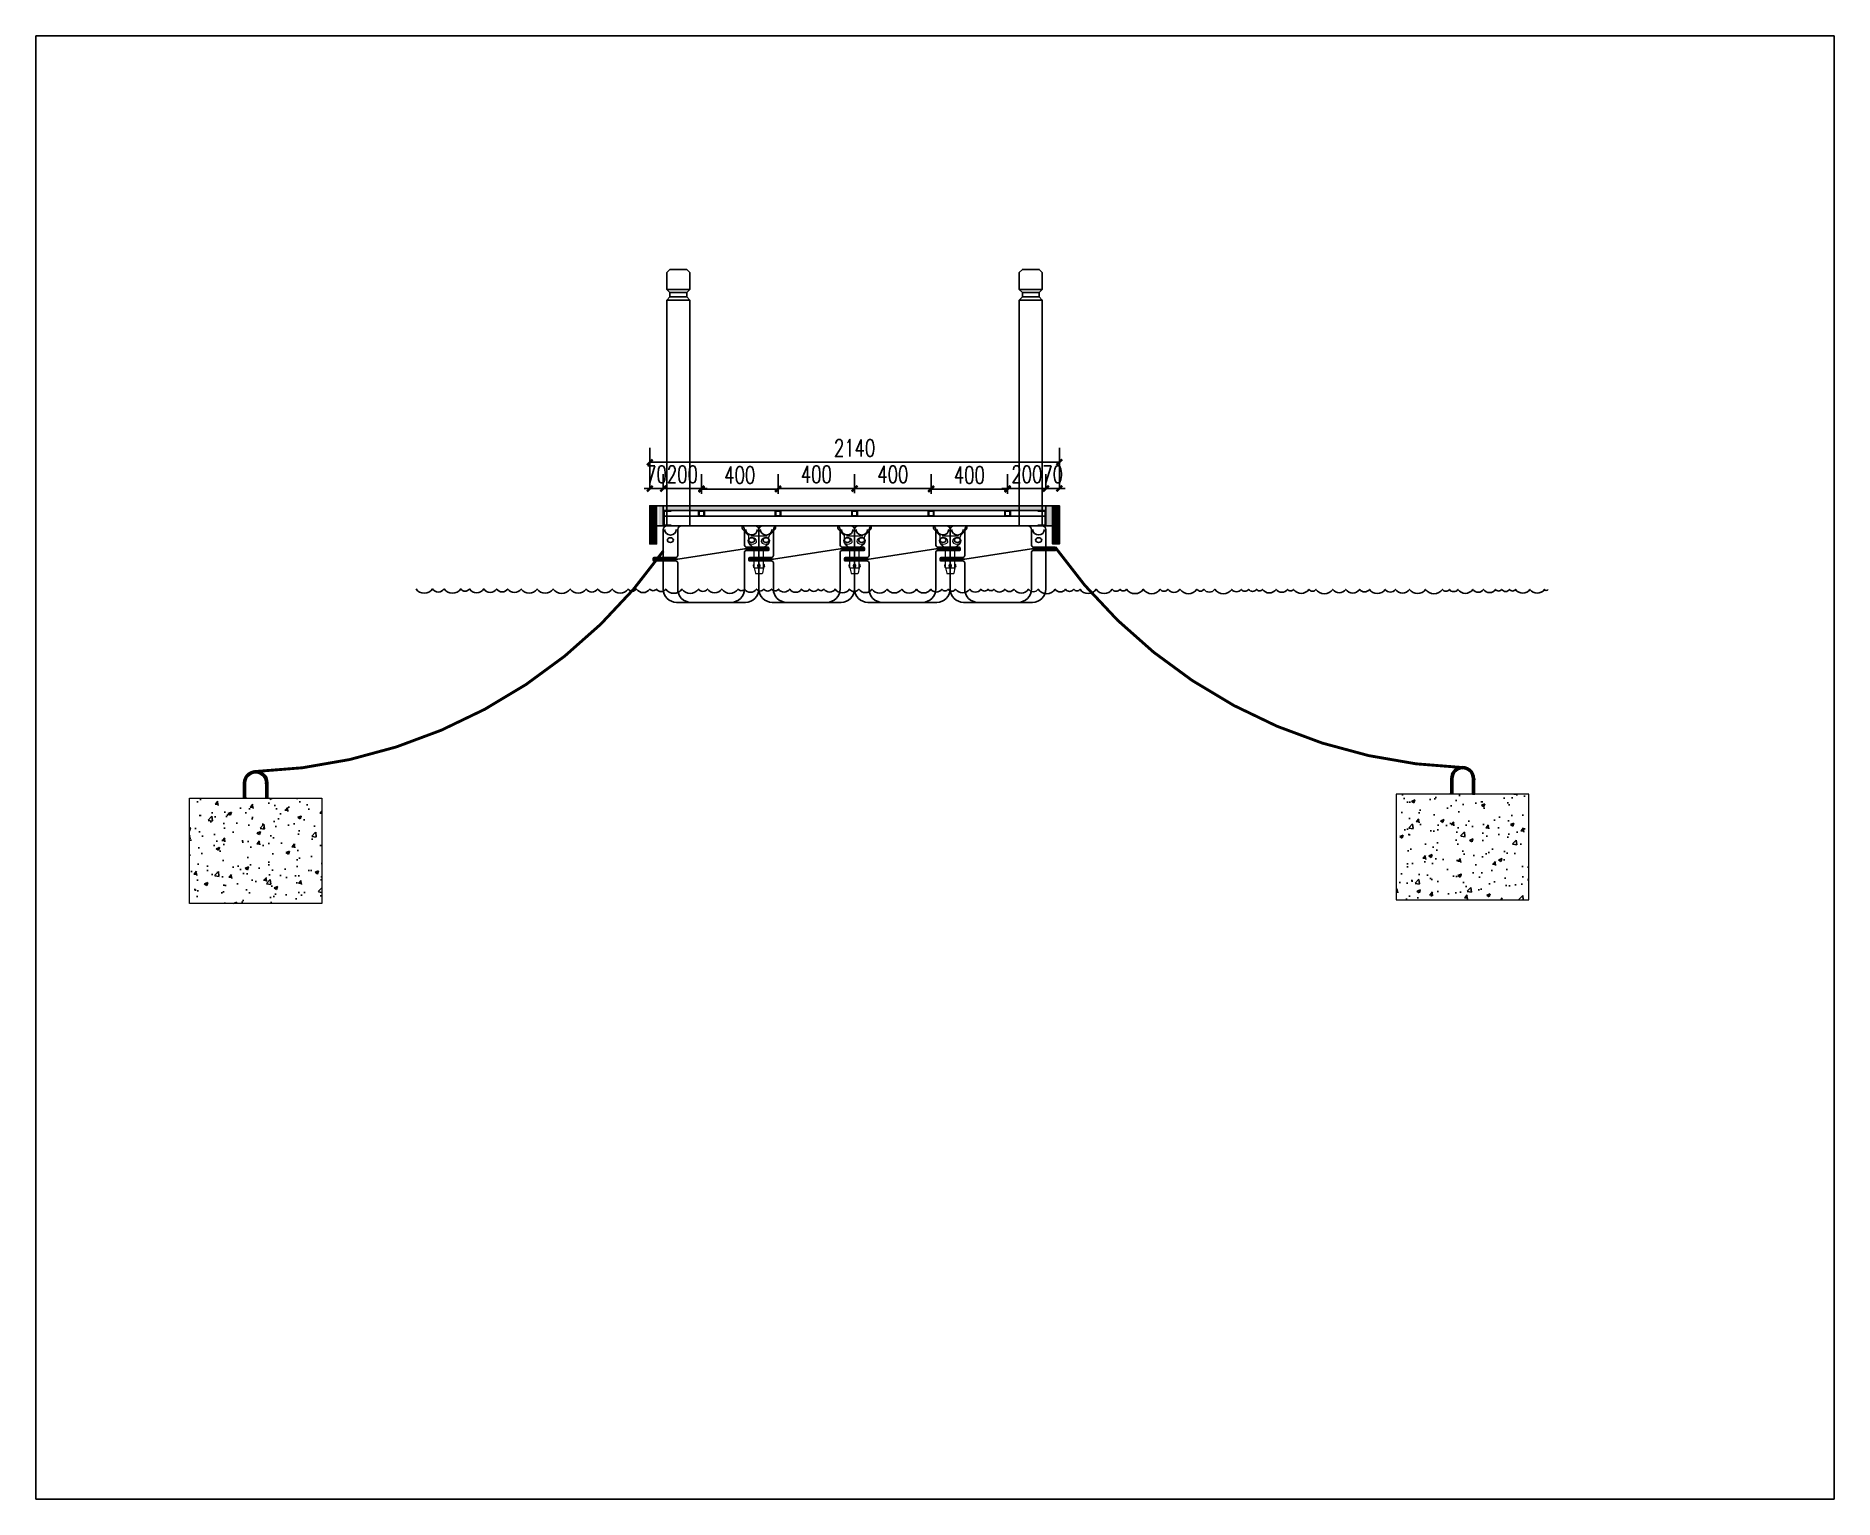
# Model space of a CAD drawing. Header units: millimetres. Extents: x -1822632 to -1305911, y 1206448 to 1536160.
# Drawn here: x -1795022 to -1785625, y 1238661 to 1246308 of the extents above; entities that cross this region are included whole.
import ezdxf

# ---------------------------------------------------------------- set-up
doc = ezdxf.new("R2010")
doc.units = ezdxf.units.MM
doc.header["$LTSCALE"] = 1000
doc.linetypes.add('DASH', pattern=[0.35, 0.25, -0.1])
doc.layers.get('0').update_dxf_attribs({"linetype": 'CONTINUOUS'})
doc.layers.get('DEFPOINTS').update_dxf_attribs({"linetype": 'CONTINUOUS'})
for name, color, linetype in [('FT', 252, 'CONTINUOUS'), ('PUB_DIM', 3, 'CONTINUOUS'), ('W- bollard系船栓', 4, 'CONTINUOUS'), ('图框', 3, 'CONTINUOUS'), ('木地板', 32, 'CONTINUOUS'), ('桩', 170, 'CONTINUOUS'), ('短销钉', 253, 'CONTINUOUS'), ('钢', 172, 'CONTINUOUS'), ('钢架', 90, 'CONTINUOUS'), ('铝架', 4, 'CONTINUOUS'), ('驳岸', 148, 'CONTINUOUS')]:
    doc.layers.add(name, color=color, linetype=linetype)
doc.styles.add('_TCH_DIM_T3', font='SIMPLEX', dxfattribs={"width": 0.705882, "bigfont": 'GBCBIG'})
doc.dimstyles.new('_T&30', dxfattribs={"dimtxt": 89.25, "dimasz": 30, "dimexe": 75, "dimexo": 90, "dimgap": 30, "dimtad": 1, "dimdec": 0, "dimzin": 0, "dimdsep": 46, "dimtxsty": '_TCH_DIM_T3', "dimblk": 'ARCHTICK', "dimcen": 0.09, "dimclrt": 7, "dimazin": 2, "dimtfac": 1, "dimtdec": 0, "dimtix": 1, "dimtmove": 2, "dimatfit": 3, "dimfxl": 1, "dimtolj": 1, "dimtzin": 0, "dimarcsym": 0})
pattern_1 = [(0, (-1818683.43, 1236521.612), (40, 40), [2, -38]), (90, (-1818667.43, 1236535.612), (-40, 40), [4, -36]), (45, (-1818675.43, 1236531.612), (4e-15, 39.999616), [2.828, -8.484, 2.828, -5.656, 19.8, -17]), (45, (-1818685.43, 1236519.612), (4e-15, 40), [2.8284, -5.6568, 2.8284, -45.24]), (45, (-1818671.43, 1236523.612), (4e-15, 40), [2.8284, -53.74014]), (45, (-1818667.43, 1236521.612), (4e-15, 40), [2.8284, -53.74014]), (45, (-1818673.43, 1236525.612), (4e-15, 40), [2.8284, -53.74014]), (45, (-1818675.43, 1236527.612), (4e-15, 40), [5.6568, -50.91174]), (45, (-1818665.43, 1236557.612), (4e-15, 40), [5.6568, -50.91174]), (45, (-1818679.43, 1236529.612), (4e-15, 40), [11.3136, -45.25494]), (45, (-1818681.43, 1236531.612), (4e-15, 40), [11.3136, -45.25494]), (45, (-1818655.43, 1236543.612), (4e-15, 40), [11.3136, -45.25494]), (45, (-1818683.43, 1236535.612), (4e-15, 40), [8.48528, -48.08326]), (45, (-1818691.43, 1236541.612), (4e-15, 40), [8.48528, -48.08326]), (45, (-1818687.43, 1236537.612), (4e-15, 40), [8.48528, -48.08326]), (45, (-1818661.43, 1236549.612), (4e-15, 40), [14.142136, -42.426406]), (45, (-1818665.43, 1236551.612), (4e-15, 40), [14.142136, -42.426406]), (45, (-1818661.43, 1236541.612), (4e-15, 40), [19.79899, -36.76955]), (26.56505, (-1818679.43, 1236525.612), (40, 2e-08), [4.472136, -84.970583]), (26.56505, (-1818671.43, 1236537.612), (40, 2e-08), [4.472136, -84.970583]), (26.56505, (-1818673.43, 1236533.612), (40, 2e-08), [4.472136, -84.970583]), (26.56505, (-1818681.43, 1236521.612), (40, 2e-08), [8.94427, -80.498447]), (26.56505, (-1818673.43, 1236539.612), (40, 2e-08), [13.41641, -76.02631]), (26.56505, (-1818677.43, 1236541.612), (40, 2e-08), [17.888544, -71.554175]), (26.56505, (-1818681.43, 1236543.612), (40, 2e-08), [17.888544, -71.554175]), (26.56505, (-1818687.43, 1236555.612), (40, 2e-08), [17.888544, -71.554175]), (26.56505, (-1818687.43, 1236551.612), (40, 2e-08), [22.36068, -67.08204]), (26.56505, (-1818685.43, 1236547.612), (40, 2e-08), [22.36068, -67.08204]), (63.43495, (-1818671.43, 1236531.612), (2e-09, 40), [4.472136, -84.970583]), (63.43495, (-1818677.43, 1236527.612), (2e-09, 40), [4.472136, -84.970583]), (63.43495, (-1818683.43, 1236521.612), (2e-09, 40), [8.94427, -80.498447]), (63.43495, (-1818671.43, 1236527.612), (2e-09, 40), [8.94427, -80.498447]), (63.43495, (-1818687.43, 1236519.612), (2e-09, 40), [13.41641, -76.02631]), (63.43495, (-1818691.43, 1236519.612), (2e-09, 40), [17.888544, -71.554175]), (63.43495, (-1818655.43, 1236521.612), (2e-09, 40), [17.888544, -71.554175]), (63.43495, (-1818669.43, 1236525.612), (2e-09, 40), [17.888544, -71.554175]), (63.43495, (-1818661.43, 1236521.612), (2e-09, 40), [22.36068, -67.08204]), (63.43495, (-1818665.43, 1236523.612), (2e-09, 40), [22.36068, -67.08204])]

msp = doc.modelspace()

# ---------------------------------------------------------------- blocks, each defined once
blk = doc.blocks.new('$FTMT$00000017')
at = {"layer": '短销钉', "lineweight": 13}
for p, q in [((-79, 0), (79, 0)), ((-85.7, -17.4), (-55.8, -49.3)), ((-52.5, -69.4), (-52.5, -56.8)), ((-42.5, -52.3), (42.5, -52.3)), ((52.5, -69.4), (52.5, -56.8)), ((85.7, -17.4), (55.8, -49.3)), ((-48.8, -96.6), (-27.7, -113.7)), ((-24, -219.5), (-24, -121.5)), ((-19.2, -116.7), (19.2, -116.7)), ((24, -219.5), (24, -121.5)), ((48.8, -96.6), (27.7, -113.7)), ((-29, -210.6), (-29, -204.5)), ((-26, -201.5), (-24, -201.5)), ((-24, -219.5), (-18.4, -247.5)), ((-24, -219.5), (24, -219.5)), ((-16, -249.5), (16, -249.5)), ((-6, -210.5), (-6, -205.2)), ((6, -210.5), (6, -205.2)), ((24, -219.5), (18.4, -247.5)), ((26, -201.5), (24, -201.5)), ((29, -210.6), (29, -204.5))]:
    blk.add_line(p, q, dxfattribs=at)
at = {"layer": '短销钉', "lineweight": 13, "ltscale": 0.1}
for p, q in [((-18.4, -247.5), (-18, -249.5)), ((-18, -249.5), (-16, -249.5)), ((16, -249.5), (18, -249.5)), ((18.4, -247.5), (18, -249.5))]:
    blk.add_line(p, q, dxfattribs=at)
at = {"layer": '短销钉', "lineweight": 13}
for centre, radius, start, end in [((-79, -10), 10, 90, 228.00092), ((79, -10), 10, 311.99908, 90), ((-43.5, -79.5), 13.5, 126.56574, 231), ((-62.5, -56.8), 10, 0, 48.00092), ((-42.5, -88.9), 10, 184.14788, 231), ((-34.5, -63.9), 31.4, 236.13806, 303.55692), ((-34.5, -95), 31.4, 56.41658, 122.85309), ((-25.5, -79.5), 13.5, 308.36964, 51.90106), ((25.5, -79.5), 13.5, 128.09894, 231.63036), ((34.5, -63.9), 31.4, 236.43853, 303.86649), ((34.5, -95), 31.3, 57.12872, 123.60194), ((42.5, -88.9), 10, 309, 355.85212), ((43.5, -79.5), 13.5, 309, 53.43426), ((62.5, -56.8), 10, 131.99908, 180), ((-34, -121.5), 10, 0, 51), ((34, -121.5), 10, 129, 180), ((-26, -204.5), 3, 90, 180), ((-16, -247), 2.5, 191.30993, 270), ((-3, -205.2), 3, 115.37693, 180), ((0, -211.5), 10, 64.62307, 115.37693), ((3, -205.2), 3, 0, 64.62307), ((16, -247), 2.5, 270, 348.69007), ((26, -204.5), 3, 0, 90)]:
    blk.add_arc(centre, radius, start, end, dxfattribs=at)
for centre, major_axis, start_param, end_param in [((-23, -210.6), (0, -9), 4.712389, 6.115737), ((0, -210.5), (0, 9), 1.570796, 4.712389)]:
    blk.add_ellipse(centre, major_axis=major_axis, ratio=0.666667, start_param=start_param, end_param=end_param, dxfattribs=at)
at = {"layer": '短销钉', "lineweight": 13, "extrusion": (0, 0, -1)}
blk.add_ellipse((23, -210.6), major_axis=(0, -9), ratio=0.666667, start_param=4.712389, end_param=6.115737, dxfattribs=at)
blk = doc.blocks.new('*U119')
at = {"layer": '铝架'}
blk.add_blockref('$FTMT$00000017', (0, 124.75), dxfattribs=at)
blk = doc.blocks.new('*U120')
at = {"layer": 'FT', "color": 0, "linetype": 'ByBlock', "lineweight": -2}
for p in [(0, 0), (500, 0), (1000, 0)]:
    blk.add_blockref('*U119', p, dxfattribs=at)
blk = doc.blocks.new('$FTMT$00000012')
at = {"layer": 'FT'}
for p, q in [((-250, 234.5), (-250, 380)), ((-230, 400), (230, 400)), ((-174.3, 244.5), (-174.3, 380)), ((174.2, 303.5), (174.2, 380)), ((250, 380), (250, 288.5)), ((184.2, 288.5), (298.1, 288.5)), ((-302.1, 225.5), (-174.3, 225.5)), ((-298.1, 234.5), (-184.3, 234.5)), ((-298.1, 216.5), (-184.3, 216.5)), ((-250, 70), (-250, 216.5)), ((174.2, 279.5), (-174.3, 225.5)), ((-174.3, 206.5), (-174.3, 70)), ((174.2, 279.5), (302.1, 279.5)), ((174.2, 260.5), (174.2, 70)), ((184.2, 270.5), (298.1, 270.5)), ((250, 270.5), (250, 70)), ((-180, 0), (180, 0))]:
    blk.add_line(p, q, dxfattribs=at)
at = {"layer": 'FT', "ltscale": 0.5}
for p, q in [((302.1, 284.5), (302.1, 274.5)), ((-302.1, 230.5), (-302.1, 220.5))]:
    blk.add_line(p, q, dxfattribs=at)
at = {"layer": 'FT'}
for centre, radius, start, end in [((-230, 380), 20, 90, 180), ((-154.3, 380), 20, 90, 180), ((154.2, 380), 20, 0, 90), ((230, 380), 20, 0, 90), ((189.6, 302.9), 15.3, 177.68839, 249.69174), ((-298.1, 220.5), 4, 180, 270), ((-184.3, 244.5), 10, 270, 0), ((-184.3, 206.5), 10, 0, 90), ((184.2, 260.5), 10, 90, 180), ((298.1, 274.5), 4, 270, 0), ((-180, 70), 70, 180, 270), ((-104.3, 70), 70, 180, 270), ((104.2, 70), 70, 270, 0), ((180, 70), 70, 270, 0)]:
    blk.add_arc(centre, radius, start, end, dxfattribs=at)
at = {"layer": 'FT', "ltscale": 0.5}
for centre, start, end in [((298.1, 284.5), 0, 90), ((-298.1, 230.5), 90, 180)]:
    blk.add_arc(centre, 4, start, end, dxfattribs=at)
at = {"layer": 'FT', "extrusion": (0, 0, -1)}
blk.add_ellipse((-212.2, 380), major_axis=(-30.4, 0), ratio=0.921809, start_param=3.141593, end_param=6.283185, dxfattribs=at)
at = {"layer": 'FT'}
blk.add_ellipse((211.9, 380.4), major_axis=(30.4, 0.1), ratio=0.921809, start_param=3.141593, end_param=6.283185, dxfattribs=at)
blk.add_ellipse((-212.2, 325.5), major_axis=(-16, 0), ratio=0.75, dxfattribs=at)
at = {"layer": 'FT', "extrusion": (0, 0, -1)}
blk.add_ellipse((212.1, 325.5), major_axis=(16, 0), ratio=0.75, dxfattribs=at)
blk = doc.blocks.new('*U115')
at = {"layer": '铝架'}
blk.add_blockref('$FTMT$00000012', (0, -200), dxfattribs=at)
blk = doc.blocks.new('*U116')
at = {"layer": 'FT', "color": 0, "linetype": 'ByBlock', "lineweight": -2}
for p in [(0, 0), (500, 0), (1000, 0), (1500, 0)]:
    blk.add_blockref('*U115', p, dxfattribs=at)
blk = doc.blocks.new('*U117')
at = {"layer": '钢'}
for points in [[(-15, 15), (15, 15), (15, -15), (-15, -15)], [(-12, 12), (12, 12), (12, -12), (-12, -12)]]:
    blk.add_lwpolyline(points, close=True, dxfattribs=at)
blk = doc.blocks.new('*U118')
at = {"layer": '钢', "color": 0, "linetype": 'ByBlock', "lineweight": -2, "transparency": 16777216}
for p in [(0, 0), (400, 0), (800, 0), (1200, 0), (1600, 0)]:
    blk.add_blockref('*U117', p, dxfattribs=at)
blk = doc.blocks.new('$FTMT$00000033')
at = {"layer": '钢架'}
h = blk.add_hatch(dxfattribs=at)
h.set_pattern_fill('STEEL', color=4, scale=10)
h.set_pattern_definition([(45, (-24466.834, 177914.657), (-11.2253202, 11.2253202), []), (45, (-24466.834, 177922.595), (-11.2253202, 11.2253202), [])])
h.paths.add_polyline_path([(29, 70), (-29, 70, 0.414214), (-23, 64), (17, 64, -0.414214), (23, 58), (23, -58, -0.414214), (17, -64), (-23, -64, 0.414214), (-29, -70), (29, -70)])
for p, q in [((-29, 70, 0), (-29, 70, 0)), ((-29, 70, 0), (29, 70, 0)), ((17, 64, 0), (-23, 64, 0)), ((23, -58, 0), (23, 58, 0)), ((29, 70, 0), (29, -70, 0)), ((-29, -70, 0), (-29, -70, 0)), ((29, -70, 0), (-29, -70, 0)), ((-23, -64, 0), (17, -64, 0))]:
    blk.add_line(p, q, dxfattribs=at)
for centre, start, end in [((-23, 70, 0), 180, 270), ((17, 58, 0), 0, 90), ((17, 58, 0), 0, 90), ((-23, -70, 0), 90, 180), ((17, -58, 0), 270, 0)]:
    blk.add_arc(centre, 6, start, end, dxfattribs=at)
blk = doc.blocks.new('_ARCHTICK')
at = {"color": 0, "linetype": 'ByBlock', "const_width": 0.4}
blk.add_lwpolyline([(-0.5, -0.5), (0.5, 0.5)], dxfattribs=at)
blk = doc.blocks.new('*D121')
at = {"layer": 'DEFPOINTS', "color": 0, "transparency": 16777216}
for p in [(-1789673.5, 1244080), (-1791813.9, 1243852.8, 0), (-1789673.5, 1243852.8, 0)]:
    blk.add_point(p, dxfattribs=at)
at = {"layer": 'PUB_DIM', "color": 0, "lineweight": -2, "transparency": 16777216}
for p, q in [((-1791813.9, 1243942.8), (-1791813.9, 1244155)), ((-1789673.5, 1243942.8), (-1789673.5, 1244155)), ((-1791813.9, 1244080), (-1789673.5, 1244080))]:
    blk.add_line(p, q, dxfattribs=at)
at = {"layer": 'PUB_DIM', "color": 0, "lineweight": -2, "transparency": 16777216, "xscale": 30, "yscale": 30, "zscale": 30, "rotation": 180}
blk.add_blockref('_ARCHTICK', (-1791813.9, 1244080), dxfattribs=at)
at = {"layer": 'PUB_DIM', "color": 0, "lineweight": -2, "transparency": 16777216, "xscale": 30, "yscale": 30, "zscale": 30}
blk.add_blockref('_ARCHTICK', (-1789673.5, 1244080), dxfattribs=at)
at = {"layer": 'PUB_DIM', "color": 7, "transparency": 16777216, "insert": (-1790743.7, 1244154.7), "char_height": 89.25, "attachment_point": 5, "style": '_TCH_DIM_T3'}
blk.add_mtext('\\A1;2140', dxfattribs=at)
blk = doc.blocks.new('*D122')
at = {"layer": 'DEFPOINTS', "color": 0, "transparency": 16777216}
for p in [(-1791543.9, 1243942.5), (-1791743.9, 1243852.8, 0), (-1791543.9, 1243824.8, 0)]:
    blk.add_point(p, dxfattribs=at)
at = {"layer": 'PUB_DIM', "color": 0, "lineweight": -2, "transparency": 16777216}
for p, q in [((-1791743.9, 1243942.5), (-1791773.9, 1243942.5)), ((-1791743.9, 1243942.8), (-1791743.9, 1244017.5)), ((-1791743.9, 1243942.5), (-1791543.9, 1243942.5)), ((-1791543.9, 1243914.8), (-1791543.9, 1244017.5)), ((-1791543.9, 1243942.5), (-1791513.9, 1243942.5))]:
    blk.add_line(p, q, dxfattribs=at)
at = {"layer": 'PUB_DIM', "color": 0, "lineweight": -2, "transparency": 16777216, "xscale": 30, "yscale": 30, "zscale": 30}
blk.add_blockref('_ARCHTICK', (-1791743.9, 1243942.5), dxfattribs=at)
at = {"layer": 'PUB_DIM', "color": 0, "lineweight": -2, "transparency": 16777216, "xscale": 30, "yscale": 30, "zscale": 30, "rotation": 180}
blk.add_blockref('_ARCHTICK', (-1791543.9, 1243942.5), dxfattribs=at)
at = {"layer": 'PUB_DIM', "color": 7, "transparency": 16777216, "insert": (-1791643.9, 1244017.1), "char_height": 89.25, "attachment_point": 5, "style": '_TCH_DIM_T3'}
blk.add_mtext('\\A1;200', dxfattribs=at)
blk = doc.blocks.new('*D123')
at = {"layer": 'DEFPOINTS', "color": 0, "transparency": 16777216}
for p in [(-1791143.9, 1243939), (-1791543.9, 1243824.8, 0), (-1791143.9, 1243824.8)]:
    blk.add_point(p, dxfattribs=at)
at = {"layer": 'PUB_DIM', "color": 0, "lineweight": -2, "transparency": 16777216}
for p, q in [((-1791543.9, 1243914.8), (-1791543.9, 1244014)), ((-1791543.9, 1243939), (-1791143.9, 1243939)), ((-1791143.9, 1243914.8), (-1791143.9, 1244014))]:
    blk.add_line(p, q, dxfattribs=at)
at = {"layer": 'PUB_DIM', "color": 0, "lineweight": -2, "transparency": 16777216, "xscale": 30, "yscale": 30, "zscale": 30, "rotation": 180}
blk.add_blockref('_ARCHTICK', (-1791543.9, 1243939), dxfattribs=at)
at = {"layer": 'PUB_DIM', "color": 0, "lineweight": -2, "transparency": 16777216, "xscale": 30, "yscale": 30, "zscale": 30}
blk.add_blockref('_ARCHTICK', (-1791143.9, 1243939), dxfattribs=at)
at = {"layer": 'PUB_DIM', "color": 7, "transparency": 16777216, "insert": (-1791343.9, 1244013.6), "char_height": 89.25, "attachment_point": 5, "style": '_TCH_DIM_T3'}
blk.add_mtext('\\A1;400', dxfattribs=at)
blk = doc.blocks.new('*D124')
at = {"layer": 'DEFPOINTS', "color": 0, "transparency": 16777216}
for p in [(-1790743.7, 1243942), (-1791143.9, 1243824.8, 0), (-1790743.7, 1243827.8, 0)]:
    blk.add_point(p, dxfattribs=at)
at = {"layer": 'PUB_DIM', "color": 0, "lineweight": -2, "transparency": 16777216}
for p, q in [((-1791143.9, 1243914.8), (-1791143.9, 1244017)), ((-1791143.9, 1243942), (-1790743.7, 1243942)), ((-1790743.7, 1243917.8), (-1790743.7, 1244017))]:
    blk.add_line(p, q, dxfattribs=at)
at = {"layer": 'PUB_DIM', "color": 0, "lineweight": -2, "transparency": 16777216, "xscale": 30, "yscale": 30, "zscale": 30, "rotation": 180}
blk.add_blockref('_ARCHTICK', (-1791143.9, 1243942), dxfattribs=at)
at = {"layer": 'PUB_DIM', "color": 0, "lineweight": -2, "transparency": 16777216, "xscale": 30, "yscale": 30, "zscale": 30}
blk.add_blockref('_ARCHTICK', (-1790743.7, 1243942), dxfattribs=at)
at = {"layer": 'PUB_DIM', "color": 7, "transparency": 16777216, "insert": (-1790943.8, 1244016.6), "char_height": 89.25, "attachment_point": 5, "style": '_TCH_DIM_T3'}
blk.add_mtext('\\A1;400', dxfattribs=at)
blk = doc.blocks.new('*D125')
at = {"layer": 'DEFPOINTS', "color": 0, "transparency": 16777216}
for p in [(-1790343.9, 1243942), (-1790743.7, 1243827.8, 0), (-1790343.9, 1243824.8, 0)]:
    blk.add_point(p, dxfattribs=at)
at = {"layer": 'PUB_DIM', "color": 0, "lineweight": -2, "transparency": 16777216}
for p, q in [((-1790743.7, 1243917.8), (-1790743.7, 1244017)), ((-1790743.7, 1243942), (-1790343.9, 1243942)), ((-1790343.9, 1243914.8), (-1790343.9, 1244017))]:
    blk.add_line(p, q, dxfattribs=at)
at = {"layer": 'PUB_DIM', "color": 0, "lineweight": -2, "transparency": 16777216, "xscale": 30, "yscale": 30, "zscale": 30, "rotation": 180}
blk.add_blockref('_ARCHTICK', (-1790743.7, 1243942), dxfattribs=at)
at = {"layer": 'PUB_DIM', "color": 0, "lineweight": -2, "transparency": 16777216, "xscale": 30, "yscale": 30, "zscale": 30}
blk.add_blockref('_ARCHTICK', (-1790343.9, 1243942), dxfattribs=at)
at = {"layer": 'PUB_DIM', "color": 7, "transparency": 16777216, "insert": (-1790543.8, 1244016.6), "char_height": 89.25, "attachment_point": 5, "style": '_TCH_DIM_T3'}
blk.add_mtext('\\A1;400', dxfattribs=at)
blk = doc.blocks.new('*D126')
at = {"layer": 'DEFPOINTS', "color": 0, "transparency": 16777216}
for p in [(-1789943.9, 1243939), (-1790343.9, 1243824.8, 0), (-1789943.9, 1243824.8, 0)]:
    blk.add_point(p, dxfattribs=at)
at = {"layer": 'PUB_DIM', "color": 0, "lineweight": -2, "transparency": 16777216}
for p, q in [((-1790343.9, 1243914.8), (-1790343.9, 1244014)), ((-1790343.9, 1243939), (-1789943.9, 1243939)), ((-1789943.9, 1243914.8), (-1789943.9, 1244014))]:
    blk.add_line(p, q, dxfattribs=at)
at = {"layer": 'PUB_DIM', "color": 0, "lineweight": -2, "transparency": 16777216, "xscale": 30, "yscale": 30, "zscale": 30, "rotation": 180}
blk.add_blockref('_ARCHTICK', (-1790343.9, 1243939), dxfattribs=at)
at = {"layer": 'PUB_DIM', "color": 0, "lineweight": -2, "transparency": 16777216, "xscale": 30, "yscale": 30, "zscale": 30}
blk.add_blockref('_ARCHTICK', (-1789943.9, 1243939), dxfattribs=at)
at = {"layer": 'PUB_DIM', "color": 7, "transparency": 16777216, "insert": (-1790143.9, 1244013.6), "char_height": 89.25, "attachment_point": 5, "style": '_TCH_DIM_T3'}
blk.add_mtext('\\A1;400', dxfattribs=at)
blk = doc.blocks.new('*D127')
at = {"layer": 'DEFPOINTS', "color": 0, "transparency": 16777216}
for p in [(-1789743.5, 1243942.5), (-1789743.5, 1243852.8, 0), (-1789943.9, 1243824.8, 0)]:
    blk.add_point(p, dxfattribs=at)
at = {"layer": 'PUB_DIM', "color": 0, "lineweight": -2, "transparency": 16777216}
for p, q in [((-1789943.9, 1243942.5), (-1789973.9, 1243942.5)), ((-1789943.9, 1243914.8), (-1789943.9, 1244017.5)), ((-1789943.9, 1243942.5), (-1789743.5, 1243942.5)), ((-1789743.5, 1243942.8), (-1789743.5, 1244017.5)), ((-1789743.5, 1243942.5), (-1789713.5, 1243942.5))]:
    blk.add_line(p, q, dxfattribs=at)
at = {"layer": 'PUB_DIM', "color": 0, "lineweight": -2, "transparency": 16777216, "xscale": 30, "yscale": 30, "zscale": 30}
blk.add_blockref('_ARCHTICK', (-1789943.9, 1243942.5), dxfattribs=at)
at = {"layer": 'PUB_DIM', "color": 0, "lineweight": -2, "transparency": 16777216, "xscale": 30, "yscale": 30, "zscale": 30, "rotation": 180}
blk.add_blockref('_ARCHTICK', (-1789743.5, 1243942.5), dxfattribs=at)
at = {"layer": 'PUB_DIM', "color": 7, "transparency": 16777216, "insert": (-1789843.7, 1244017.1), "char_height": 89.25, "attachment_point": 5, "style": '_TCH_DIM_T3'}
blk.add_mtext('\\A1;200', dxfattribs=at)
blk = doc.blocks.new('231')
at = {"color": 13}
for points in [[(233753.5, -5685.8), (233753.5, -4505.8), (233737.5, -4489.8), (233737.5, -4465.8), (233753.5, -4449.8), (233753.5, -4361.8), (233737.5, -4345.8), (233649.5, -4345.8), (233633.5, -4361.8), (233633.5, -4449.8), (233649.5, -4465.8), (233649.5, -4489.8), (233633.5, -4505.8), (233633.5, -5685.8)], [(233633.5, -4449.8), (233753.5, -4449.8)], [(233633.5, -4505.8), (233753.5, -4505.8)], [(233649.5, -4465.8), (233737.5, -4465.8)], [(233649.5, -4489.8), (233737.5, -4489.8)]]:
    blk.add_lwpolyline(points, dxfattribs=at)
blk = doc.blocks.new('*D128')
at = {"layer": 'DEFPOINTS', "color": 0, "transparency": 16777216}
for p in [(-1789673.5, 1243942.5), (-1789743.5, 1243852.8, 0), (-1789673.5, 1243852.8, 0)]:
    blk.add_point(p, dxfattribs=at)
at = {"layer": '木地板', "color": 0, "lineweight": -2, "transparency": 16777216}
for p, q in [((-1789743.5, 1243942.5), (-1789773.5, 1243942.5)), ((-1789743.5, 1243942.8), (-1789743.5, 1244017.5)), ((-1789743.5, 1243942.5), (-1789673.5, 1243942.5)), ((-1789673.5, 1243942.8), (-1789673.5, 1244017.5)), ((-1789673.5, 1243942.5), (-1789643.5, 1243942.5))]:
    blk.add_line(p, q, dxfattribs=at)
at = {"layer": '木地板', "color": 0, "lineweight": -2, "transparency": 16777216, "xscale": 30, "yscale": 30, "zscale": 30}
blk.add_blockref('_ARCHTICK', (-1789743.5, 1243942.5), dxfattribs=at)
at = {"layer": '木地板', "color": 0, "lineweight": -2, "transparency": 16777216, "xscale": 30, "yscale": 30, "zscale": 30, "rotation": 180}
blk.add_blockref('_ARCHTICK', (-1789673.5, 1243942.5), dxfattribs=at)
at = {"layer": '木地板', "color": 7, "transparency": 16777216, "insert": (-1789708.5, 1244017.1), "char_height": 89.25, "attachment_point": 5, "style": '_TCH_DIM_T3'}
blk.add_mtext('\\A1;70', dxfattribs=at)
blk = doc.blocks.new('*D129')
at = {"layer": 'DEFPOINTS', "color": 0, "transparency": 16777216}
for p in [(-1791813.9, 1243942.5), (-1791813.9, 1243852.8, 0), (-1791743.9, 1243852.8, 0)]:
    blk.add_point(p, dxfattribs=at)
at = {"layer": '木地板', "color": 0, "lineweight": -2, "transparency": 16777216}
for p, q in [((-1791813.9, 1243942.5), (-1791843.9, 1243942.5)), ((-1791813.9, 1243942.8), (-1791813.9, 1244017.5)), ((-1791743.9, 1243942.5), (-1791813.9, 1243942.5)), ((-1791743.9, 1243942.8), (-1791743.9, 1244017.5)), ((-1791743.9, 1243942.5), (-1791713.9, 1243942.5))]:
    blk.add_line(p, q, dxfattribs=at)
at = {"layer": '木地板', "color": 0, "lineweight": -2, "transparency": 16777216, "xscale": 30, "yscale": 30, "zscale": 30}
blk.add_blockref('_ARCHTICK', (-1791813.9, 1243942.5), dxfattribs=at)
at = {"layer": '木地板', "color": 0, "lineweight": -2, "transparency": 16777216, "xscale": 30, "yscale": 30, "zscale": 30, "rotation": 180}
blk.add_blockref('_ARCHTICK', (-1791743.9, 1243942.5), dxfattribs=at)
at = {"layer": '木地板', "color": 7, "transparency": 16777216, "insert": (-1791778.9, 1244017.1), "char_height": 89.25, "attachment_point": 5, "style": '_TCH_DIM_T3'}
blk.add_mtext('\\A1;70', dxfattribs=at)

# ---------------------------------------------------------------- dimensions: what is measured, and where the dimension line sits
at = {"layer": 'PUB_DIM'}
for base, p1, p2, picture, middle in [((-1789673.499, 1244080.03), (-1791813.898, 1243852.812, 0), (-1789673.499, 1243852.812, 0), '*D121', (-1790743.698, 1244154.655)), ((-1791543.898, 1243942.453), (-1791743.898, 1243852.812, 0), (-1791543.898, 1243824.812, 0), '*D122', (-1791643.898, 1244017.078)), ((-1791143.898, 1243939.024), (-1791543.898, 1243824.812, 0), (-1791143.898, 1243824.812), '*D123', (-1791343.898, 1244013.649)), ((-1790743.698, 1243942.024), (-1791143.898, 1243824.812, 0), (-1790743.698, 1243827.812, 0), '*D124', (-1790943.798, 1244016.649)), ((-1790343.898, 1243942.024), (-1790743.698, 1243827.812, 0), (-1790343.898, 1243824.812, 0), '*D125', (-1790543.798, 1244016.649)), ((-1789943.898, 1243939.024), (-1790343.898, 1243824.812, 0), (-1789943.898, 1243824.812, 0), '*D126', (-1790143.898, 1244013.649)), ((-1789743.499, 1243942.453), (-1789943.898, 1243824.812, 0), (-1789743.499, 1243852.812, 0), '*D127', (-1789843.698, 1244017.078))]:
    dim = msp.add_linear_dim(base=base, p1=p1, p2=p2, dimstyle='_T&30', dxfattribs=at)
    dim.commit()
    dim.dimension.update_dxf_attribs({"geometry": picture, "text_midpoint": middle})
at = {"layer": '木地板'}
for base, p1, p2, picture, middle in [((-1791813.898, 1243942.453), (-1791743.898, 1243852.812, 0), (-1791813.898, 1243852.812, 0), '*D129', (-1791778.898, 1244017.078)), ((-1789673.499, 1243942.453), (-1789743.499, 1243852.812, 0), (-1789673.499, 1243852.812, 0), '*D128', (-1789708.499, 1244017.078))]:
    dim = msp.add_linear_dim(base=base, p1=p1, p2=p2, dimstyle='_T&30', dxfattribs=at)
    dim.commit()
    dim.dimension.update_dxf_attribs({"geometry": picture, "text_midpoint": middle})

# ---------------------------------------------------------------- hatches: boundary and pattern name
at = {"layer": '木地板'}
h = msp.add_hatch(dxfattribs=at)
h.set_pattern_fill('木纹03', color=256, scale=20)
h.set_pattern_definition(pattern_1)
h.paths.add_polyline_path([(-1791778.898, 1243852.812), (-1791813.898, 1243852.812), (-1791813.898, 1243652.812), (-1791778.898, 1243652.812)])
h = msp.add_hatch(dxfattribs=at)
h.set_pattern_fill('木纹03', color=256, scale=20, angle=20)
h.set_pattern_definition([(20, (-1821639.184, 1189999.197), (23.9069, 51.26851), [2, -38]), (110, (-1821628.938, 1190017.825), (-51.26851, 23.9069), [4, -36]), (65, (-1821635.087, 1190011.33), (-13.680675, 37.587344), [2.828, -8.484, 2.828, -5.656, 19.8, -17]), (65, (-1821640.38, 1189996.634), (-13.680806, 37.587705), [2.8284, -5.6568, 2.8284, -45.24]), (65, (-1821628.592, 1190005.18), (-13.680806, 37.587705), [2.8284, -53.740142]), (65, (-1821624.15, 1190004.67), (-13.680806, 37.587705), [2.8284, -53.740142]), (65, (-1821631.156, 1190006.376), (-13.680806, 37.587705), [2.8284, -53.740142]), (65, (-1821633.72, 1190007.572), (-13.680806, 37.587705), [5.6568, -50.911742]), (65, (-1821634.583, 1190039.183), (-13.680806, 37.587705), [5.6568, -50.911742]), (65, (-1821638.162, 1190008.083), (-13.680806, 37.587705), [11.3136, -45.254942]), (65, (-1821640.725, 1190009.278), (-13.680806, 37.587705), [11.3136, -45.254942]), (65, (-1821620.397, 1190029.447), (-13.680806, 37.587705), [11.3136, -45.254942]), (65, (-1821643.973, 1190012.353), (-13.680806, 37.587705), [8.48528, -48.083262]), (65, (-1821653.542, 1190015.255), (-13.680806, 37.587705), [8.48528, -48.083262]), (65, (-1821648.416, 1190012.864), (-13.680806, 37.587705), [8.48528, -48.083262]), (65, (-1821628.088, 1190033.033), (-13.680806, 37.587705), [14.142136, -42.426406]), (65, (-1821632.53, 1190033.545), (-13.680806, 37.587705), [14.142136, -42.426406]), (65, (-1821625.352, 1190025.516), (-13.680806, 37.587705), [19.79899, -36.769553]), (46.56505, (-1821636.794, 1190004.324), (37.587705, 13.680806), [4.472136, -84.970583]), (46.56505, (-1821633.38, 1190018.337), (37.587705, 13.680806), [4.472136, -84.970583]), (46.56505, (-1821633.892, 1190013.894), (37.587705, 13.680806), [4.472136, -84.970583]), (46.56505, (-1821637.305, 1189999.881), (37.587705, 13.680806), [8.944272, -80.498447]), (46.56505, (-1821635.944, 1190019.532), (37.587705, 13.680806), [13.416408, -76.02631]), (46.56505, (-1821640.387, 1190020.043), (37.587705, 13.680806), [17.888544, -71.554175]), (46.56505, (-1821644.83, 1190020.555), (37.587705, 13.680806), [17.888544, -71.554175]), (46.56505, (-1821654.572, 1190029.779), (37.587705, 13.680806), [17.888544, -71.554175]), (46.56505, (-1821653.204, 1190026.02), (37.587705, 13.680806), [22.36068, -67.08204]), (46.56505, (-1821649.956, 1190022.945), (37.587705, 13.680806), [22.36068, -67.08204]), (83.43495, (-1821631.328, 1190012.699), (-13.6808057, 37.587705), [4.472136, -84.970583]), (83.43495, (-1821635.598, 1190006.888), (-13.6808057, 37.587705), [4.472136, -84.970583]), (83.43495, (-1821639.184, 1189999.197), (-13.6808057, 37.587705), [8.944272, -80.498447]), (83.43495, (-1821629.96, 1190008.94), (-13.6808057, 37.587705), [8.944272, -80.498447]), (83.43495, (-1821642.26, 1189995.95), (-13.6808057, 37.587705), [13.416408, -76.02631]), (83.43495, (-1821646.018, 1189994.582), (-13.6808057, 37.587705), [17.888544, -71.554175]), (83.43495, (-1821612.873, 1190008.774), (-13.6808057, 37.587705), [17.888544, -71.554175]), (83.43495, (-1821627.397, 1190007.744), (-13.6808057, 37.587705), [17.888544, -71.554175]), (83.43495, (-1821618.511, 1190006.722), (-13.6808057, 37.587705), [22.36068, -67.08204]), (83.43495, (-1821622.954, 1190007.233), (-13.6808057, 37.587705), [22.36068, -67.08204])])
h.paths.add_polyline_path([(-1791739.898, 1243852.812), (-1791767.898, 1243852.812), (-1791767.898, 1243747.812), (-1791739.898, 1243747.812)])
h.paths.add_polyline_path([(-1789743.499, 1243852.812), (-1789708.499, 1243852.812), (-1789708.499, 1243747.812), (-1789743.499, 1243747.812)])
h = msp.add_hatch(dxfattribs=at)
h.set_pattern_fill('木纹03', color=256, scale=20)
h.set_pattern_definition([(0, (-1818713.43, 1236521.612), (40, 40), [2, -38]), (90, (-1818697.43, 1236535.612), (-40, 40), [4, -36]), (45, (-1818705.43, 1236531.612), (4e-15, 39.999616), [2.828, -8.484, 2.828, -5.656, 19.8, -17]), (45, (-1818715.43, 1236519.612), (4e-15, 40), [2.8284, -5.6568, 2.8284, -45.24]), (45, (-1818701.43, 1236523.612), (4e-15, 40), [2.8284, -53.74014]), (45, (-1818697.43, 1236521.612), (4e-15, 40), [2.8284, -53.74014]), (45, (-1818703.43, 1236525.612), (4e-15, 40), [2.8284, -53.74014]), (45, (-1818705.43, 1236527.612), (4e-15, 40), [5.6568, -50.91174]), (45, (-1818695.43, 1236557.612), (4e-15, 40), [5.6568, -50.91174]), (45, (-1818709.43, 1236529.612), (4e-15, 40), [11.3136, -45.25494]), (45, (-1818711.43, 1236531.612), (4e-15, 40), [11.3136, -45.25494]), (45, (-1818685.43, 1236543.612), (4e-15, 40), [11.3136, -45.25494]), (45, (-1818713.43, 1236535.612), (4e-15, 40), [8.48528, -48.08326]), (45, (-1818721.43, 1236541.612), (4e-15, 40), [8.48528, -48.08326]), (45, (-1818717.43, 1236537.612), (4e-15, 40), [8.48528, -48.08326]), (45, (-1818691.43, 1236549.612), (4e-15, 40), [14.142136, -42.426406]), (45, (-1818695.43, 1236551.612), (4e-15, 40), [14.142136, -42.426406]), (45, (-1818691.43, 1236541.612), (4e-15, 40), [19.79899, -36.76955]), (26.56505, (-1818709.43, 1236525.612), (40, 2e-08), [4.472136, -84.970583]), (26.56505, (-1818701.43, 1236537.612), (40, 2e-08), [4.472136, -84.970583]), (26.56505, (-1818703.43, 1236533.612), (40, 2e-08), [4.472136, -84.970583]), (26.56505, (-1818711.43, 1236521.612), (40, 2e-08), [8.94427, -80.498447]), (26.56505, (-1818703.43, 1236539.612), (40, 2e-08), [13.41641, -76.02631]), (26.56505, (-1818707.43, 1236541.612), (40, 2e-08), [17.888544, -71.554175]), (26.56505, (-1818711.43, 1236543.612), (40, 2e-08), [17.888544, -71.554175]), (26.56505, (-1818717.43, 1236555.612), (40, 2e-08), [17.888544, -71.554175]), (26.56505, (-1818717.43, 1236551.612), (40, 2e-08), [22.36068, -67.08204]), (26.56505, (-1818715.43, 1236547.612), (40, 2e-08), [22.36068, -67.08204]), (63.43495, (-1818701.43, 1236531.612), (2e-09, 40), [4.472136, -84.970583]), (63.43495, (-1818707.43, 1236527.612), (2e-09, 40), [4.472136, -84.970583]), (63.43495, (-1818713.43, 1236521.612), (2e-09, 40), [8.94427, -80.498447]), (63.43495, (-1818701.43, 1236527.612), (2e-09, 40), [8.94427, -80.498447]), (63.43495, (-1818717.43, 1236519.612), (2e-09, 40), [13.41641, -76.02631]), (63.43495, (-1818721.43, 1236519.612), (2e-09, 40), [17.888544, -71.554175]), (63.43495, (-1818685.43, 1236521.612), (2e-09, 40), [17.888544, -71.554175]), (63.43495, (-1818699.43, 1236525.612), (2e-09, 40), [17.888544, -71.554175]), (63.43495, (-1818691.43, 1236521.612), (2e-09, 40), [22.36068, -67.08204]), (63.43495, (-1818695.43, 1236523.612), (2e-09, 40), [22.36068, -67.08204])])
h.paths.add_polyline_path([(-1791743.898, 1243827.812), (-1789743.499, 1243827.812), (-1789743.499, 1243852.812), (-1791743.898, 1243852.812)])
h = msp.add_hatch(dxfattribs=at)
h.set_pattern_fill('木纹03', color=256, scale=20)
h.set_pattern_definition(pattern_1)
h.paths.add_polyline_path([(-1789708.499, 1243852.812), (-1789673.499, 1243852.812), (-1789673.499, 1243652.812), (-1789708.499, 1243652.812)])
at = {"layer": '桩'}
for points in [[(-1793931.165, 1242432.493), (-1793920.047, 1242426.938), (-1793935.797, 1242418.596)], [(-1793923.756, 1242444.543), (-1793914.492, 1242437.125), (-1793931.165, 1242432.493)], [(-1793914.492, 1242437.125), (-1793931.165, 1242432.493), (-1793920.047, 1242426.938)], [(-1793913.56, 1242454.73), (-1793906.15, 1242444.543), (-1793923.756, 1242444.543)], [(-1793906.15, 1242444.543), (-1793923.756, 1242444.543), (-1793914.492, 1242437.125)], [(-1793901.518, 1242462.14), (-1793895.963, 1242451.021), (-1793913.56, 1242454.73)], [(-1793895.963, 1242451.021), (-1793913.56, 1242454.73), (-1793906.15, 1242444.543)], [(-1793887.622, 1242466.772), (-1793884.845, 1242454.73), (-1793901.518, 1242462.14)], [(-1793884.845, 1242454.73), (-1793901.518, 1242462.14), (-1793895.963, 1242451.021)], [(-1793873.726, 1242468.626), (-1793873.726, 1242456.585), (-1793887.622, 1242466.772)], [(-1793873.726, 1242456.585), (-1793887.622, 1242466.772), (-1793884.845, 1242454.73)], [(-1793862.607, 1242454.73), (-1793873.726, 1242468.626), (-1793873.726, 1242456.585)], [(-1793859.83, 1242466.772), (-1793862.607, 1242454.73), (-1793873.726, 1242468.626)], [(-1793851.497, 1242451.021), (-1793859.83, 1242466.772), (-1793862.607, 1242454.73)], [(-1793845.933, 1242462.14), (-1793851.497, 1242451.021), (-1793859.83, 1242466.772)], [(-1793841.301, 1242444.543), (-1793845.933, 1242462.14), (-1793851.497, 1242451.021)], [(-1793833.892, 1242454.73), (-1793841.301, 1242444.543), (-1793845.933, 1242462.14)], [(-1793833.892, 1242437.125), (-1793833.892, 1242454.73), (-1793841.301, 1242444.543)], [(-1793823.705, 1242444.543), (-1793833.892, 1242437.125), (-1793833.892, 1242454.73)], [(-1793827.405, 1242426.938), (-1793823.705, 1242444.543), (-1793833.892, 1242437.125)], [(-1793816.286, 1242432.493), (-1793827.405, 1242426.938), (-1793823.705, 1242444.543)], [(-1793823.705, 1242415.819), (-1793816.286, 1242432.493), (-1793827.405, 1242426.938)], [(-1793811.654, 1242418.596), (-1793823.705, 1242415.819), (-1793816.286, 1242432.493)], [(-1787629.86, 1242425.352), (-1787617.818, 1242425.352), (-1787628.014, 1242439.249)], [(-1787628.014, 1242439.249), (-1787615.964, 1242436.471), (-1787623.382, 1242453.145)], [(-1787617.818, 1242425.352), (-1787628.014, 1242439.249), (-1787615.964, 1242436.471)], [(-1787623.382, 1242453.145), (-1787612.263, 1242447.59), (-1787615.964, 1242465.196)], [(-1787615.964, 1242436.471), (-1787623.382, 1242453.145), (-1787612.263, 1242447.59)], [(-1787615.964, 1242465.196), (-1787605.777, 1242457.777), (-1787605.777, 1242475.382)], [(-1787612.263, 1242447.59), (-1787615.964, 1242465.196), (-1787605.777, 1242457.777)], [(-1787605.777, 1242475.382), (-1787598.367, 1242465.196), (-1787593.735, 1242482.792)], [(-1787605.777, 1242457.777), (-1787605.777, 1242475.382), (-1787598.367, 1242465.196)], [(-1787598.367, 1242465.196), (-1787593.735, 1242482.792), (-1787588.171, 1242471.673)], [(-1787593.735, 1242482.792), (-1787588.171, 1242471.673), (-1787579.839, 1242487.424)], [(-1787588.171, 1242471.673), (-1787579.839, 1242487.424), (-1787577.061, 1242475.382)], [(-1787579.839, 1242487.424), (-1787577.061, 1242475.382), (-1787565.943, 1242489.279)], [(-1787577.061, 1242475.382), (-1787565.943, 1242489.279), (-1787565.943, 1242477.237)], [(-1787565.943, 1242489.279), (-1787565.943, 1242477.237), (-1787552.046, 1242487.424)], [(-1787565.943, 1242477.237), (-1787552.046, 1242487.424), (-1787554.824, 1242475.382)], [(-1787552.046, 1242487.424), (-1787554.824, 1242475.382), (-1787538.15, 1242482.792)], [(-1787554.824, 1242475.382), (-1787538.15, 1242482.792), (-1787543.705, 1242471.673)], [(-1787538.15, 1242482.792), (-1787543.705, 1242471.673), (-1787526.109, 1242475.382)], [(-1787543.705, 1242471.673), (-1787526.109, 1242475.382), (-1787533.518, 1242465.196)], [(-1787526.109, 1242475.382), (-1787533.518, 1242465.196), (-1787515.913, 1242465.196)], [(-1787533.518, 1242465.196), (-1787515.913, 1242465.196), (-1787525.177, 1242457.777)], [(-1787515.913, 1242465.196), (-1787525.177, 1242457.777), (-1787508.503, 1242453.145)], [(-1787525.177, 1242457.777), (-1787508.503, 1242453.145), (-1787519.622, 1242447.59)], [(-1787508.503, 1242453.145), (-1787519.622, 1242447.59), (-1787503.871, 1242439.249)], [(-1787519.622, 1242447.59), (-1787503.871, 1242439.249), (-1787515.913, 1242436.471)], [(-1787503.871, 1242439.249), (-1787515.913, 1242436.471), (-1787502.016, 1242425.352)], [(-1787515.913, 1242436.471), (-1787502.016, 1242425.352), (-1787514.058, 1242425.352)], [(-1793935.797, 1242418.596), (-1793923.756, 1242415.819), (-1793937.652, 1242404.7)], [(-1793923.756, 1242415.819), (-1793937.652, 1242404.7), (-1793925.611, 1242404.7)], [(-1793937.652, 1242404.7), (-1793925.611, 1242325.032), (-1793937.652, 1242325.032)], [(-1793925.611, 1242404.7), (-1793937.652, 1242404.7), (-1793925.611, 1242325.032)], [(-1793920.047, 1242426.938), (-1793935.797, 1242418.596), (-1793923.756, 1242415.819)], [(-1793821.85, 1242404.7), (-1793811.654, 1242418.596), (-1793823.705, 1242415.819)], [(-1793809.809, 1242404.7), (-1793821.85, 1242404.7), (-1793811.654, 1242418.596)], [(-1793809.809, 1242325.032), (-1793821.85, 1242404.7), (-1793809.809, 1242404.7)], [(-1793821.85, 1242325.032), (-1793809.809, 1242325.032), (-1793821.85, 1242404.7)], [(-1787629.86, 1242345.684), (-1787617.818, 1242425.352), (-1787629.86, 1242425.352)], [(-1787617.818, 1242345.684), (-1787629.86, 1242345.684), (-1787617.818, 1242425.352)], [(-1787502.016, 1242425.352), (-1787514.058, 1242345.684), (-1787502.016, 1242345.684)], [(-1787514.058, 1242425.352), (-1787502.016, 1242425.352), (-1787514.058, 1242345.684)]]:
    msp.add_hatch(color=256, dxfattribs=at).paths.add_polyline_path(points)
at = {"layer": '驳岸'}
h = msp.add_hatch(dxfattribs=at)
h.set_pattern_fill('AR-CONC', color=256, scale=100)
h.set_pattern_definition([(50, (-2589096.3, 1127903.43), (182.18467, -15.939086), [19.05, -209.55]), (355, (-2589096.3, 1127903.43), (-35.242826, 191.056643), [15.24, -167.64]), (100.451, (-2589081.12, 1127902.1), (146.9425, 175.116688), [16.19, -178.09]), (46.1842, (-2589096.3, 1127954.23), (271.07904, -42.04233), [28.575, -314.325]), (96.6356, (-2589073.71, 1127950.72), (237.404234, 247.42556), [24.285, -267.135]), (351.184, (-2589096.3, 1127954.23), (237.40461, 247.42512), [22.86, -251.46]), (21, (-2589070.9, 1127941.53), (151.61488, -102.265519), [19.05, -209.55]), (326, (-2589070.9, 1127941.53), (61.80203, 184.187966), [15.24, -167.64]), (71.4514, (-2589058.27, 1127933), (213.41649, 81.922858), [16.19, -178.09]), (37.5, (-2589096.304, 1127903.427), (3.088603, 84.555039), [0, -165.608, 0, -170.18, 0, -168.275]), (7.5, (-2589096.3, 1127903.43), (66.819663, 100.180575), [0, -97.028, 0, -161.798, 0, -64.135]), (327.5, (-2589152.946, 1127903.43), (135.590595, -5.728744), [0, -63.5, 0, -198.12, 0, -262.89]), (317.5, (-2589178.35, 1127903.43), (148.129181, 25.426491), [0, -82.55, 0, -131.572, 0, -186.69])])
h.paths.add_polyline_path([(-1787219.46, 1242345.684), (-1787912.417, 1242345.684), (-1787912.417, 1241793.544), (-1787219.46, 1241793.544)])
h = msp.add_hatch(dxfattribs=at)
h.set_pattern_fill('AR-CONC', color=256, scale=100)
h.set_pattern_definition([(50, (-2587644.44, 1127882.77), (182.18467, -15.939086), [19.05, -209.55]), (355, (-2587644.44, 1127882.77), (-35.242826, 191.056643), [15.24, -167.64]), (100.451, (-2587629.25, 1127881.45), (146.9425, 175.116688), [16.19, -178.09]), (46.1842, (-2587644.44, 1127933.57), (271.07904, -42.04233), [28.575, -314.325]), (96.6356, (-2587621.85, 1127930.07), (237.404234, 247.42556), [24.285, -267.135]), (351.184, (-2587644.44, 1127933.57), (237.40461, 247.42512), [22.86, -251.46]), (21, (-2587619.04, 1127920.87), (151.61488, -102.265519), [19.05, -209.55]), (326, (-2587619.04, 1127920.87), (61.80203, 184.187966), [15.24, -167.64]), (71.4514, (-2587606.4, 1127912.35), (213.41649, 81.922858), [16.19, -178.09]), (37.5, (-2587644.435, 1127882.774), (3.088603, 84.555039), [0, -165.608, 0, -170.18, 0, -168.275]), (7.5, (-2587644.435, 1127882.77), (66.819663, 100.180575), [0, -97.028, 0, -161.798, 0, -64.135]), (327.5, (-2587701.08, 1127882.774), (135.590595, -5.728744), [0, -63.5, 0, -198.12, 0, -262.89]), (317.5, (-2587726.48, 1127882.77), (148.129181, 25.426491), [0, -82.55, 0, -131.572, 0, -186.69])])
h.paths.add_polyline_path([(-1794220.209, 1242325.032), (-1793527.252, 1242325.032), (-1793527.252, 1241772.892), (-1794220.209, 1241772.892)])

# ---------------------------------------------------------------- linework, layer by layer
at = {"layer": 'W- bollard系船栓'}
msp.add_lwpolyline([(-1795022.159, 1246308.295), (-1785624.774, 1246308.295), (-1785624.774, 1238660.674), (-1795022.159, 1238660.674)], close=True, dxfattribs=at)
at = {"layer": '图框', "elevation": 0}
msp.add_lwpolyline([(-1793035.728, 1243417.68, 0.52056705), (-1792949.58, 1243417.641, 0.52056705), (-1792888.893, 1243417.613, 0.52056705), (-1792802.467, 1243417.574, 0.52056705), (-1792756.791, 1243417.554, 0.52056705), (-1792681.894, 1243417.52, 0.52056705), (-1792614.713, 1243417.49, 0.52056705), (-1792556.82, 1243417.464, 0.52056705), (-1792485.928, 1243417.432, 0.52056705), (-1792402.912, 1243417.394, 0.52056705), (-1792319.234, 1243417.357, 0.52056705), (-1792229.839, 1243417.316, 0.52056705), (-1792147.099, 1243417.279, 0.52056705), (-1792086.695, 1243417.252, 0.52056705), (-1792009.938, 1243417.217, 0.52056705), (-1791927.579, 1243417.18, 0.52056705), (-1791884.124, 1243417.16, 0.52056705), (-1791813.322, 1243417.128, 0.52056705), (-1791779.509, 1243417.113, 0.52056705), (-1791730.781, 1243417.091, 0.52056705), (-1791645.97, 1243417.053, 0.52056705), (-1791559.885, 1243417.014, 0.52056705), (-1791512.182, 1243416.993, 0.52056705), (-1791437.647, 1243416.959, 0.52056705), (-1791352.729, 1243416.921, 0.52056705), (-1791319.427, 1243416.906, 0.52056705), (-1791256.354, 1243416.877, 0.52056705), (-1791217.943, 1243416.86, 0.52056705), (-1791177.775, 1243416.842, 0.52056705), (-1791141.372, 1243416.825, 0.52056705), (-1791082.638, 1243416.799, 0.52056705), (-1791020.68, 1243416.771, 0.52056705), (-1790979.032, 1243416.752, 0.52056705), (-1790934.573, 1243416.732, 0.52056705), (-1790904.099, 1243416.719, 0.52056705), (-1790845.287, 1243416.692, 0.52056705), (-1790769.85, 1243416.658, 0.52056705), (-1790721.562, 1243416.636, 0.52056705), (-1790652.88, 1243416.605, 0.52056705), (-1790573.581, 1243416.57, 0.52056705), (-1790497.448, 1243416.535, 0.52056705), (-1790420.086, 1243416.5, 0.52056705), (-1790344.964, 1243416.466, 0.52056705), (-1790287.417, 1243416.441, 0.52056705), (-1790254.408, 1243416.426, 0.52056705), (-1790215.555, 1243416.408, 0.52056705), (-1790142.251, 1243416.375, 0.52056705), (-1790084.299, 1243416.349, 0.52056705), (-1790046.149, 1243416.332, 0.52056705), (-1790015.433, 1243416.318, 0.52056705), (-1789958.684, 1243416.292, 0.52056705), (-1789910.853, 1243416.271, 0.52056705), (-1789834.883, 1243416.236, 0.52056705), (-1789784.235, 1243416.214, 0.52056705), (-1789694.658, 1243416.173, 0.52056705), (-1789641.487, 1243416.149, 0.52056705), (-1789598.04, 1243416.13, 0.52056705), (-1789565.201, 1243416.115, 0.52056705), (-1789481.433, 1243416.077, 0.52056705), (-1789397.089, 1243416.039, 0.52056705), (-1789356.575, 1243416.021, 0.52056705), (-1789322.202, 1243416.005, 0.52056705), (-1789234.714, 1243415.966, 0.52056705), (-1789146.06, 1243415.926, 0.52056705), (-1789106.159, 1243415.908, 0.52056705), (-1789043.024, 1243415.88, 0.52056705), (-1788954.201, 1243415.839, 0.52056705), (-1788917.616, 1243415.823, 0.52056705), (-1788861.741, 1243415.798, 0.52056705), (-1788772.605, 1243415.758, 0.52056705), (-1788723.265, 1243415.735, 0.52056705), (-1788684.602, 1243415.718, 0.52056705), (-1788643.401, 1243415.699, 0.52056705), (-1788612.314, 1243415.685, 0.52056705), (-1788540.491, 1243415.653, 0.52056705), (-1788480.75, 1243415.626, 0.52056705), (-1788449.011, 1243415.612, 0.52056705), (-1788368.845, 1243415.576, 0.52056705), (-1788332.301, 1243415.559, 0.52056705), (-1788244.656, 1243415.52, 0.52056705), (-1788176.638, 1243415.489, 0.52056705), (-1788103.897, 1243415.456, 0.52056705), (-1788053.394, 1243415.433, 0.52056705), (-1787970.365, 1243415.396, 0.52056705), (-1787917.188, 1243415.372, 0.52056705), (-1787843.126, 1243415.339, 0.52056705), (-1787759.204, 1243415.301, 0.52056705), (-1787671.89, 1243415.261, 0.52056705), (-1787635.225, 1243415.245, 0.52056705), (-1787590.548, 1243415.225, 0.52056705), (-1787512.084, 1243415.189, 0.52056705), (-1787456.509, 1243415.164, 0.52056705), (-1787393.46, 1243415.136, 0.52056705), (-1787361.942, 1243415.122, 0.52056705), (-1787320.457, 1243415.103, 0.52056705), (-1787289.171, 1243415.089, 0.52056705), (-1787213.877, 1243415.055, 0.52056705), (-1787138.365, 1243415.021, 0.52056705), (-1787118.542, 1243415.012, 0.52056705)], format="xyb", dxfattribs=at)
at = {"layer": '木地板', "elevation": 0}
for points in [[(-1791778.898, 1243852.812), (-1791813.898, 1243852.812), (-1791813.898, 1243652.812), (-1791778.898, 1243652.812)], [(-1791743.898, 1243852.812), (-1791778.898, 1243852.812), (-1791778.898, 1243747.812), (-1791743.898, 1243747.812)], [(-1791743.898, 1243827.812), (-1789743.499, 1243827.812), (-1789743.499, 1243852.812), (-1791743.898, 1243852.812)], [(-1789743.499, 1243852.812), (-1789708.499, 1243852.812), (-1789708.499, 1243747.812), (-1789743.499, 1243747.812)], [(-1789708.499, 1243852.812), (-1789673.499, 1243852.812), (-1789673.499, 1243652.812), (-1789708.499, 1243652.812)]]:
    msp.add_lwpolyline(points, close=True, dxfattribs=at)
at = {"layer": '桩', "linetype": 'DASH', "const_width": 15, "elevation": 0}
for points in [[(-1793880.674, 1242463.067, 0.23469415), (-1791743.902, 1243615.527, -3.14819762)], [(-1787558.995, 1242483.719, -0.23469415), (-1789695.766, 1243636.179, 3.14819762)]]:
    msp.add_lwpolyline(points, format="xyb", dxfattribs=at)
at = {"layer": '桩', "lineweight": 0}
for points in [[(-1793931.165, 1242432.493), (-1793920.047, 1242426.938), (-1793935.797, 1242418.596), (-1793931.165, 1242432.493)], [(-1793923.756, 1242444.543), (-1793914.492, 1242437.125), (-1793931.165, 1242432.493), (-1793923.756, 1242444.543)], [(-1793914.492, 1242437.125), (-1793931.165, 1242432.493), (-1793920.047, 1242426.938), (-1793914.492, 1242437.125)], [(-1793913.56, 1242454.73), (-1793906.15, 1242444.543), (-1793923.756, 1242444.543), (-1793913.56, 1242454.73)], [(-1793906.15, 1242444.543), (-1793923.756, 1242444.543), (-1793914.492, 1242437.125), (-1793906.15, 1242444.543)], [(-1793901.518, 1242462.14), (-1793895.963, 1242451.021), (-1793913.56, 1242454.73), (-1793901.518, 1242462.14)], [(-1793895.963, 1242451.021), (-1793913.56, 1242454.73), (-1793906.15, 1242444.543), (-1793895.963, 1242451.021)], [(-1793887.622, 1242466.772), (-1793884.845, 1242454.73), (-1793901.518, 1242462.14), (-1793887.622, 1242466.772)], [(-1793884.845, 1242454.73), (-1793901.518, 1242462.14), (-1793895.963, 1242451.021), (-1793884.845, 1242454.73)], [(-1793873.726, 1242468.626), (-1793873.726, 1242456.585), (-1793887.622, 1242466.772), (-1793873.726, 1242468.626)], [(-1793873.726, 1242456.585), (-1793887.622, 1242466.772), (-1793884.845, 1242454.73), (-1793873.726, 1242456.585)], [(-1793862.607, 1242454.73), (-1793873.726, 1242468.626), (-1793873.726, 1242456.585), (-1793862.607, 1242454.73)], [(-1793859.83, 1242466.772), (-1793862.607, 1242454.73), (-1793873.726, 1242468.626), (-1793859.83, 1242466.772)], [(-1793851.497, 1242451.021), (-1793859.83, 1242466.772), (-1793862.607, 1242454.73), (-1793851.497, 1242451.021)], [(-1793845.933, 1242462.14), (-1793851.497, 1242451.021), (-1793859.83, 1242466.772), (-1793845.933, 1242462.14)], [(-1793841.301, 1242444.543), (-1793845.933, 1242462.14), (-1793851.497, 1242451.021), (-1793841.301, 1242444.543)], [(-1793833.892, 1242454.73), (-1793841.301, 1242444.543), (-1793845.933, 1242462.14), (-1793833.892, 1242454.73)], [(-1793833.892, 1242437.125), (-1793833.892, 1242454.73), (-1793841.301, 1242444.543), (-1793833.892, 1242437.125)], [(-1793823.705, 1242444.543), (-1793833.892, 1242437.125), (-1793833.892, 1242454.73), (-1793823.705, 1242444.543)], [(-1793827.405, 1242426.938), (-1793823.705, 1242444.543), (-1793833.892, 1242437.125), (-1793827.405, 1242426.938)], [(-1793816.286, 1242432.493), (-1793827.405, 1242426.938), (-1793823.705, 1242444.543), (-1793816.286, 1242432.493)], [(-1793823.705, 1242415.819), (-1793816.286, 1242432.493), (-1793827.405, 1242426.938), (-1793823.705, 1242415.819)], [(-1793811.654, 1242418.596), (-1793823.705, 1242415.819), (-1793816.286, 1242432.493), (-1793811.654, 1242418.596)], [(-1787629.86, 1242425.352), (-1787617.818, 1242425.352), (-1787628.014, 1242439.249), (-1787629.86, 1242425.352)], [(-1787628.014, 1242439.249), (-1787615.964, 1242436.471), (-1787623.382, 1242453.145), (-1787628.014, 1242439.249)], [(-1787617.818, 1242425.352), (-1787628.014, 1242439.249), (-1787615.964, 1242436.471), (-1787617.818, 1242425.352)], [(-1787623.382, 1242453.145), (-1787612.263, 1242447.59), (-1787615.964, 1242465.196), (-1787623.382, 1242453.145)], [(-1787615.964, 1242436.471), (-1787623.382, 1242453.145), (-1787612.263, 1242447.59), (-1787615.964, 1242436.471)], [(-1787615.964, 1242465.196), (-1787605.777, 1242457.777), (-1787605.777, 1242475.382), (-1787615.964, 1242465.196)], [(-1787612.263, 1242447.59), (-1787615.964, 1242465.196), (-1787605.777, 1242457.777), (-1787612.263, 1242447.59)], [(-1787605.777, 1242475.382), (-1787598.367, 1242465.196), (-1787593.735, 1242482.792), (-1787605.777, 1242475.382)], [(-1787605.777, 1242457.777), (-1787605.777, 1242475.382), (-1787598.367, 1242465.196), (-1787605.777, 1242457.777)], [(-1787598.367, 1242465.196), (-1787593.735, 1242482.792), (-1787588.171, 1242471.673), (-1787598.367, 1242465.196)], [(-1787593.735, 1242482.792), (-1787588.171, 1242471.673), (-1787579.839, 1242487.424), (-1787593.735, 1242482.792)], [(-1787588.171, 1242471.673), (-1787579.839, 1242487.424), (-1787577.061, 1242475.382), (-1787588.171, 1242471.673)], [(-1787579.839, 1242487.424), (-1787577.061, 1242475.382), (-1787565.943, 1242489.279), (-1787579.839, 1242487.424)], [(-1787577.061, 1242475.382), (-1787565.943, 1242489.279), (-1787565.943, 1242477.237), (-1787577.061, 1242475.382)], [(-1787565.943, 1242489.279), (-1787565.943, 1242477.237), (-1787552.046, 1242487.424), (-1787565.943, 1242489.279)], [(-1787565.943, 1242477.237), (-1787552.046, 1242487.424), (-1787554.824, 1242475.382), (-1787565.943, 1242477.237)], [(-1787552.046, 1242487.424), (-1787554.824, 1242475.382), (-1787538.15, 1242482.792), (-1787552.046, 1242487.424)], [(-1787554.824, 1242475.382), (-1787538.15, 1242482.792), (-1787543.705, 1242471.673), (-1787554.824, 1242475.382)], [(-1787538.15, 1242482.792), (-1787543.705, 1242471.673), (-1787526.109, 1242475.382), (-1787538.15, 1242482.792)], [(-1787543.705, 1242471.673), (-1787526.109, 1242475.382), (-1787533.518, 1242465.196), (-1787543.705, 1242471.673)], [(-1787526.109, 1242475.382), (-1787533.518, 1242465.196), (-1787515.913, 1242465.196), (-1787526.109, 1242475.382)], [(-1787533.518, 1242465.196), (-1787515.913, 1242465.196), (-1787525.177, 1242457.777), (-1787533.518, 1242465.196)], [(-1787515.913, 1242465.196), (-1787525.177, 1242457.777), (-1787508.503, 1242453.145), (-1787515.913, 1242465.196)], [(-1787525.177, 1242457.777), (-1787508.503, 1242453.145), (-1787519.622, 1242447.59), (-1787525.177, 1242457.777)], [(-1787508.503, 1242453.145), (-1787519.622, 1242447.59), (-1787503.871, 1242439.249), (-1787508.503, 1242453.145)], [(-1787519.622, 1242447.59), (-1787503.871, 1242439.249), (-1787515.913, 1242436.471), (-1787519.622, 1242447.59)], [(-1787503.871, 1242439.249), (-1787515.913, 1242436.471), (-1787502.016, 1242425.352), (-1787503.871, 1242439.249)], [(-1787515.913, 1242436.471), (-1787502.016, 1242425.352), (-1787514.058, 1242425.352), (-1787515.913, 1242436.471)], [(-1793935.797, 1242418.596), (-1793923.756, 1242415.819), (-1793937.652, 1242404.7), (-1793935.797, 1242418.596)], [(-1793923.756, 1242415.819), (-1793937.652, 1242404.7), (-1793925.611, 1242404.7), (-1793923.756, 1242415.819)], [(-1793937.652, 1242404.7), (-1793925.611, 1242325.032), (-1793937.652, 1242325.032), (-1793937.652, 1242404.7)], [(-1793925.611, 1242404.7), (-1793937.652, 1242404.7), (-1793925.611, 1242325.032), (-1793925.611, 1242404.7)], [(-1793920.047, 1242426.938), (-1793935.797, 1242418.596), (-1793923.756, 1242415.819), (-1793920.047, 1242426.938)], [(-1793821.85, 1242404.7), (-1793811.654, 1242418.596), (-1793823.705, 1242415.819), (-1793821.85, 1242404.7)], [(-1793809.809, 1242404.7), (-1793821.85, 1242404.7), (-1793811.654, 1242418.596), (-1793809.809, 1242404.7)], [(-1793809.809, 1242325.032), (-1793821.85, 1242404.7), (-1793809.809, 1242404.7), (-1793809.809, 1242325.032)], [(-1793821.85, 1242325.032), (-1793809.809, 1242325.032), (-1793821.85, 1242404.7), (-1793821.85, 1242325.032)], [(-1787629.86, 1242345.684), (-1787617.818, 1242425.352), (-1787629.86, 1242425.352), (-1787629.86, 1242345.684)], [(-1787617.818, 1242345.684), (-1787629.86, 1242345.684), (-1787617.818, 1242425.352), (-1787617.818, 1242345.684)], [(-1787502.016, 1242425.352), (-1787514.058, 1242345.684), (-1787502.016, 1242345.684), (-1787502.016, 1242425.352)], [(-1787514.058, 1242425.352), (-1787502.016, 1242425.352), (-1787514.058, 1242345.684), (-1787514.058, 1242425.352)]]:
    msp.add_lwpolyline(points, dxfattribs=at)
at = {"layer": '钢', "elevation": 0}
msp.add_lwpolyline([(-1791739.45, 1243797.812), (-1789747.947, 1243797.812), (-1789747.947, 1243747.812), (-1791739.45, 1243747.812)], close=True, dxfattribs=at)
at = {"layer": '驳岸', "lineweight": 5}
for points in [[(-1787219.46, 1242345.684), (-1787912.417, 1242345.684), (-1787912.417, 1241793.544), (-1787219.46, 1241793.544), (-1787219.46, 1242345.684)], [(-1794220.209, 1242325.032), (-1793527.252, 1242325.032), (-1793527.252, 1241772.892), (-1794220.209, 1241772.892), (-1794220.209, 1242325.032)]]:
    msp.add_lwpolyline(points, dxfattribs=at)

# ---------------------------------------------------------------- block references
at = {"xscale": -1}
msp.add_blockref('231', (-1557971.398, 1249433.649), dxfattribs=at)
msp.add_blockref('231', (-2023516.398, 1249433.649))
at = {"layer": 'FT'}
for name, p in [('*U116', (-1791493.879, 1243547.68, 0)), ('*U120', (-1791243.898, 1243622.93, 0))]:
    msp.add_blockref(name, p, dxfattribs=at)
at = {"layer": '木地板', "yscale": -0.5714285713469388, "rotation": 180}
for p, xscale in [((-1791722.398, 1243787.812), 0.7413793102170035), ((-1789764.999, 1243787.812), -0.7413793102170035)]:
    msp.add_blockref('$FTMT$00000033', p, dxfattribs=dict(at, xscale=xscale))
at = {"layer": '钢'}
msp.add_blockref('*U118', (-1791543.898, 1243812.812, 0), dxfattribs=at)

msp.set_redraw_order([(e.dxf.handle, doc.entitydb.next_handle()) for e in msp.query("TEXT MTEXT ATTDEF DIMENSION ARC_DIMENSION")])  # texts and dimensions are drawn at this point

doc.saveas('drawing.dxf')
